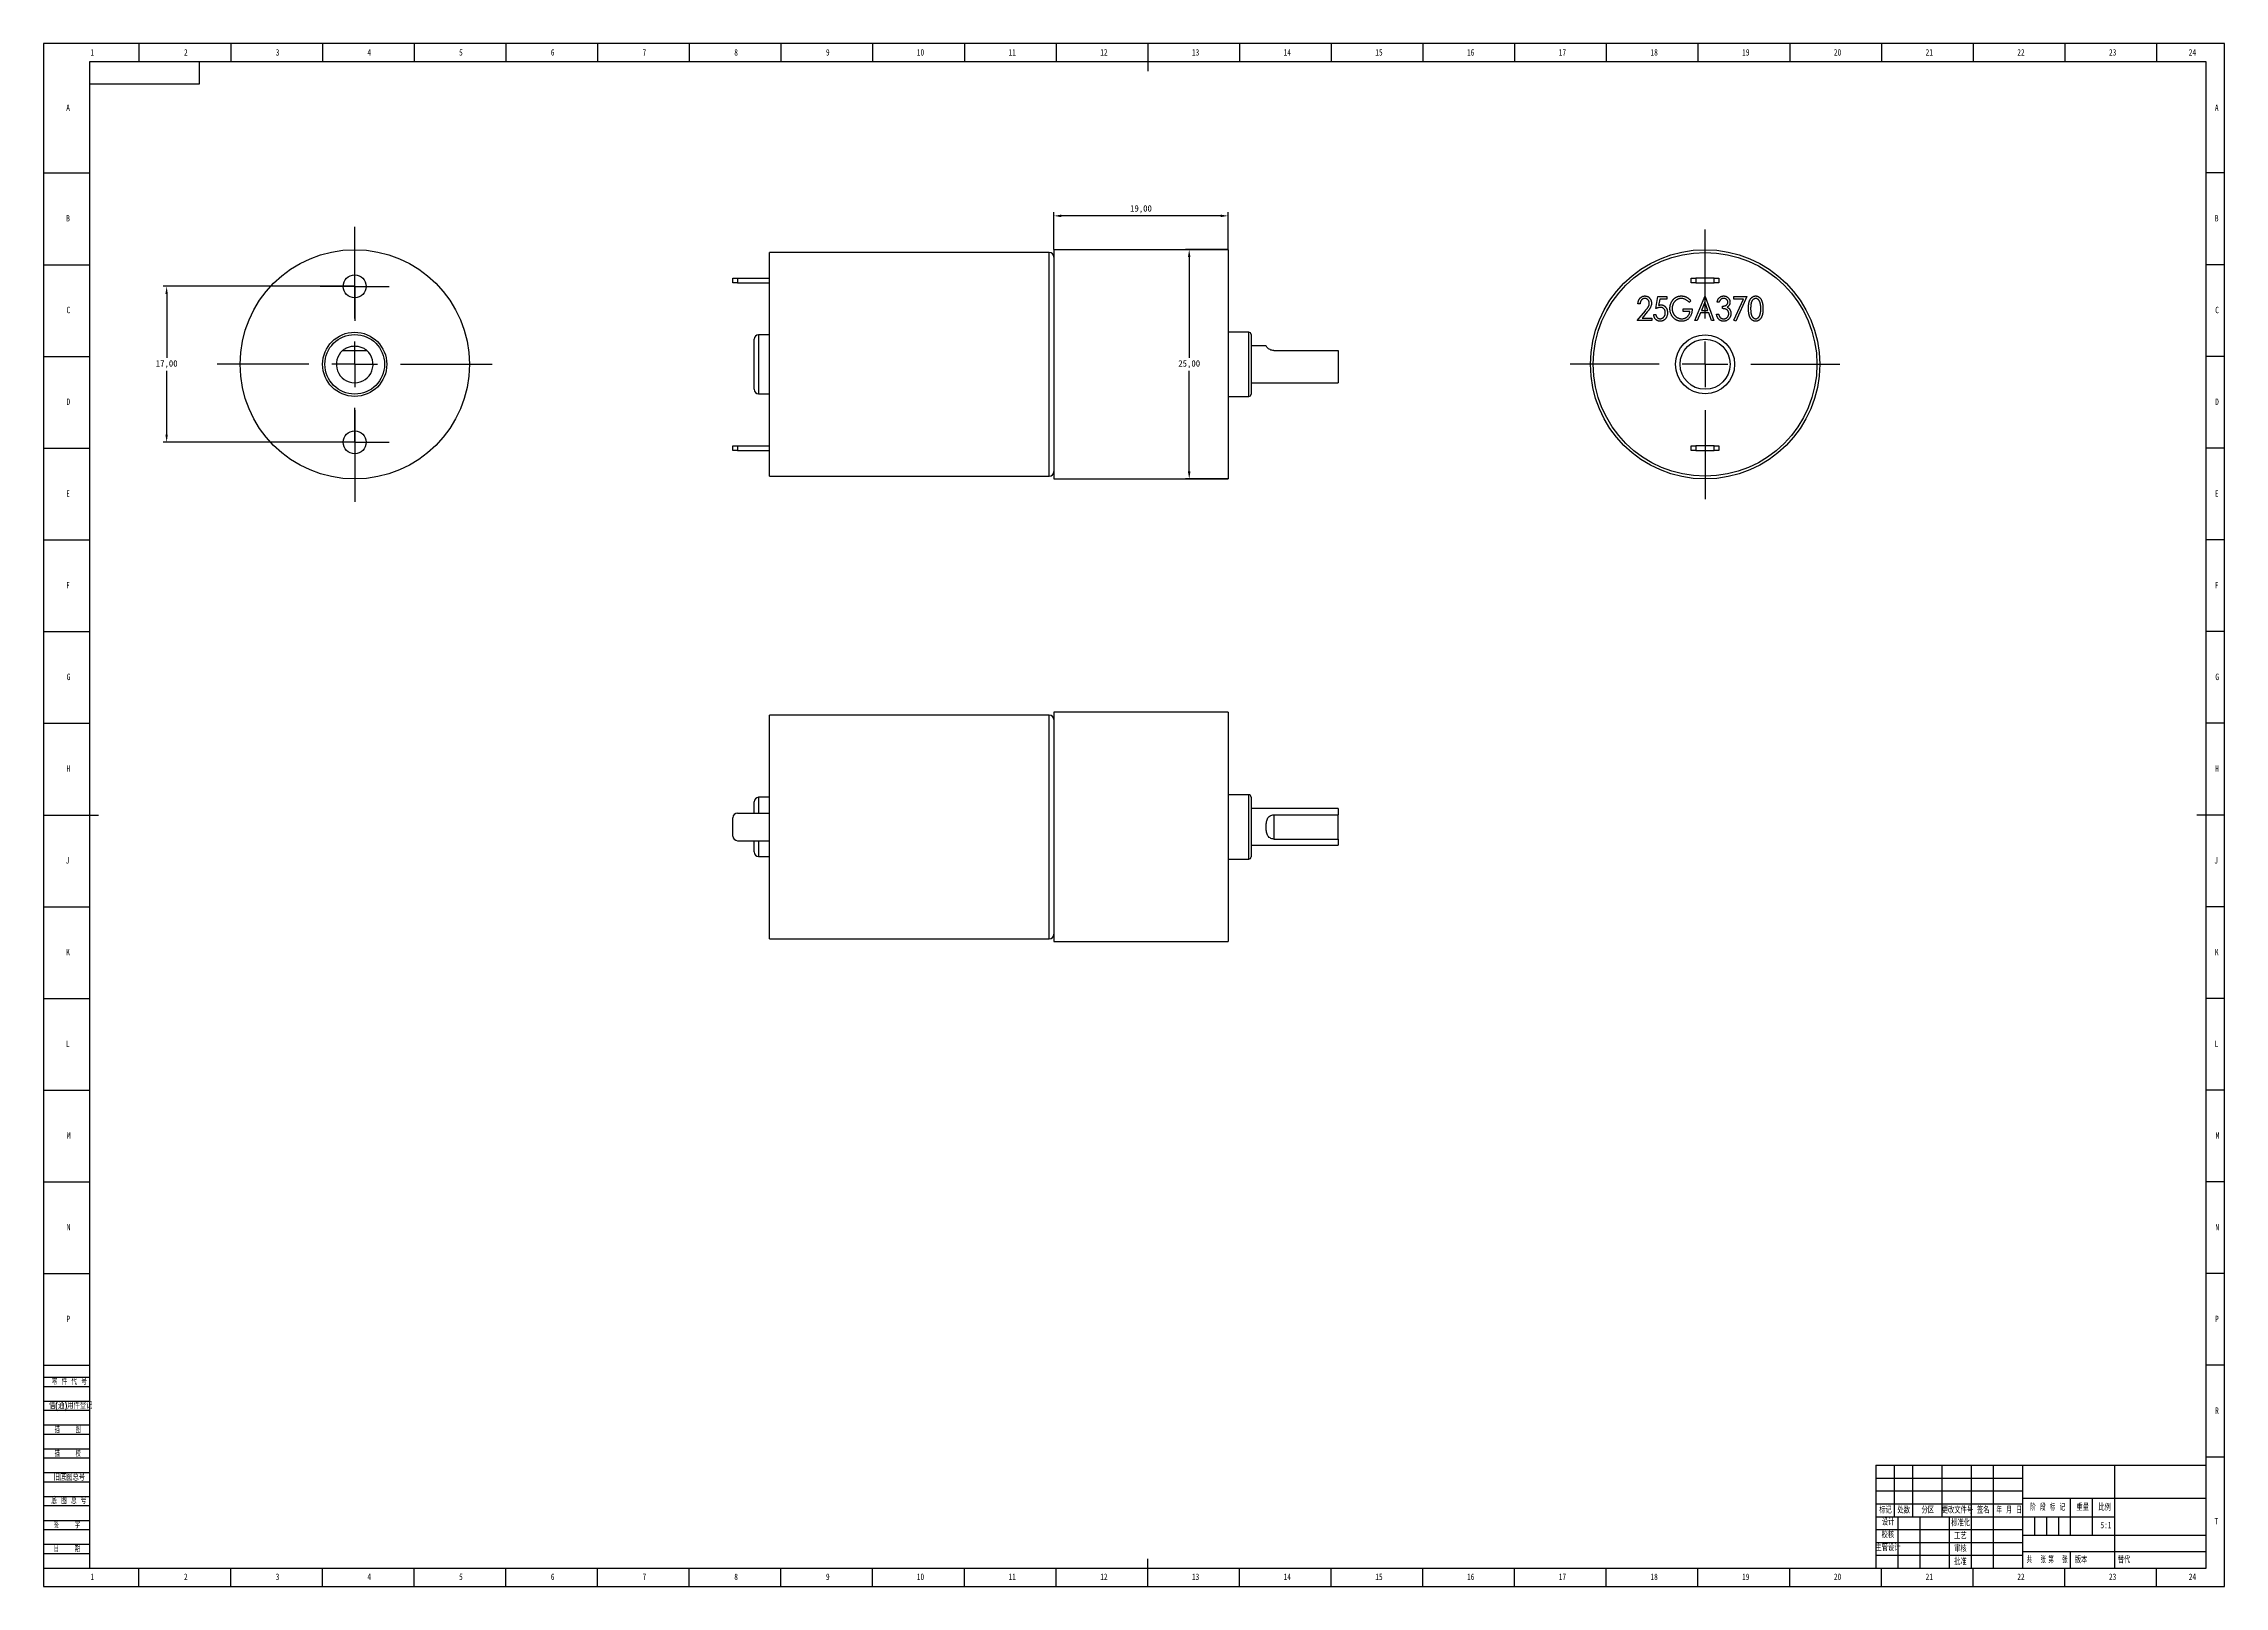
# Model space of a CAD drawing. Header units: millimetres. Extents: x 0 to 1189, y 0 to 841.
import ezdxf

# ---------------------------------------------------------------- set-up
doc = ezdxf.new("R2010")
doc.units = ezdxf.units.MM
doc.header["$PDSIZE"] = -1
for name, color, linetype in [('10', 7, 'Continuous'), ('5', 7, 'Continuous'), ('9', 7, 'Continuous'), ('SLD-0', 7, 'Continuous')]:
    doc.layers.add(name, color=color, linetype=linetype)
doc.layers.add('文字层', color=3, linetype='Continuous', lineweight=25)
doc.styles.add('SLDTEXTSTYLE0', font='TXT', dxfattribs={"width": 0.7, "bigfont": 'bigfont'})
doc.styles.add('SLDTEXTSTYLE1', font='TXT', dxfattribs={"width": 0.6, "bigfont": 'bigfont'})
doc.styles.add('SLDTEXTSTYLE2', font='TXT', dxfattribs={"width": 0.614286, "bigfont": 'bigfont'})
doc.styles.add('SLDTEXTSTYLE3', font='TXT', dxfattribs={"width": 0.62, "bigfont": 'bigfont'})
doc.styles.add('SLDTEXTSTYLE4', font='TXT', dxfattribs={"width": 0.566667, "bigfont": 'bigfont'})
doc.styles.add('SLDTEXTSTYLE5', font='TXT', dxfattribs={"width": 0.7})
doc.dimstyles.new('ISO-25', dxfattribs={"dimtxt": 2.5, "dimasz": 2.5, "dimexe": 1.25, "dimexo": 0.625, "dimtad": 1, "dimtxsty": 'Standard', "dimcen": 2.5, "dimadec": 0, "dimazin": 0, "dimtfac": 1, "dimtmove": 0, "dimatfit": 3, "dimfxl": 1, "dimarcsym": 0})

msp = doc.modelspace()

# ---------------------------------------------------------------- texts
at = {"layer": '10', "char_height": 3.5, "attachment_point": 2}
for s, insert, style in [('1', (26.544, 837.984), 'SLDTEXTSTYLE5'), ('2', (77.544, 837.984), 'SLDTEXTSTYLE5'), ('3', (127.544, 837.984), 'SLDTEXTSTYLE5'), ('4', (177.544, 837.984), 'SLDTEXTSTYLE5'), ('5', (227.544, 837.984), 'SLDTEXTSTYLE5'), ('6', (277.547, 837.984), 'SLDTEXTSTYLE5'), ('7', (327.547, 837.984), 'SLDTEXTSTYLE5'), ('8', (377.547, 837.984), 'SLDTEXTSTYLE5'), ('9', (427.547, 837.984), 'SLDTEXTSTYLE5'), ('10', (478.089, 837.984), 'SLDTEXTSTYLE5'), ('11', (528.089, 837.984), 'SLDTEXTSTYLE5'), ('12', (578.089, 837.984), 'SLDTEXTSTYLE5'), ('13', (628.089, 837.984), 'SLDTEXTSTYLE5'), ('14', (678.089, 837.984), 'SLDTEXTSTYLE5'), ('15', (728.089, 837.984), 'SLDTEXTSTYLE5'), ('16', (778.091, 837.984), 'SLDTEXTSTYLE5'), ('17', (828.091, 837.984), 'SLDTEXTSTYLE5'), ('18', (878.091, 837.984), 'SLDTEXTSTYLE5'), ('19', (928.091, 837.984), 'SLDTEXTSTYLE5'), ('20', (978.089, 837.984), 'SLDTEXTSTYLE5'), ('21', (1028.089, 837.984), 'SLDTEXTSTYLE5'), ('22', (1078.089, 837.984), 'SLDTEXTSTYLE5'), ('23', (1128.089, 837.984), 'SLDTEXTSTYLE5'), ('24', (1171.589, 837.984), 'SLDTEXTSTYLE5'), ('A', (13.32, 807.79), 'SLDTEXTSTYLE5'), ('A', (1184.82, 807.79), 'SLDTEXTSTYLE5'), ('B', (13.32, 747.54), 'SLDTEXTSTYLE5'), ('B', (1184.82, 747.54), 'SLDTEXTSTYLE5'), ('C', (13.482, 697.54), 'SLDTEXTSTYLE5'), ('C', (1184.982, 697.54), 'SLDTEXTSTYLE5'), ('D', (13.484, 647.54), 'SLDTEXTSTYLE5'), ('D', (1184.984, 647.54), 'SLDTEXTSTYLE5'), ('E', (13.318, 597.54), 'SLDTEXTSTYLE5'), ('E', (1184.818, 597.54), 'SLDTEXTSTYLE5'), ('F', (13.279, 547.54), 'SLDTEXTSTYLE5'), ('F', (1184.779, 547.54), 'SLDTEXTSTYLE5'), ('G', (13.594, 497.54), 'SLDTEXTSTYLE5'), ('G', (1185.094, 497.54), 'SLDTEXTSTYLE5'), ('H', (13.484, 447.54), 'SLDTEXTSTYLE5'), ('H', (1184.984, 447.54), 'SLDTEXTSTYLE5'), ('J', (13.015, 397.54), 'SLDTEXTSTYLE5'), ('J', (1184.515, 397.54), 'SLDTEXTSTYLE5'), ('K', (13.32, 347.54), 'SLDTEXTSTYLE5'), ('K', (1184.82, 347.54), 'SLDTEXTSTYLE5'), ('L', (13.181, 297.54), 'SLDTEXTSTYLE5'), ('L', (1184.681, 297.54), 'SLDTEXTSTYLE5'), ('M', (13.707, 247.54), 'SLDTEXTSTYLE5'), ('M', (1185.207, 247.54), 'SLDTEXTSTYLE5'), ('N', (13.603, 197.54), 'SLDTEXTSTYLE5'), ('N', (1185.103, 197.54), 'SLDTEXTSTYLE5'), ('P', (13.444, 147.54), 'SLDTEXTSTYLE5'), ('P', (1184.944, 147.54), 'SLDTEXTSTYLE5'), ('R', (1184.984, 97.54), 'SLDTEXTSTYLE5'), ('T', (1184.656, 37.234), 'SLDTEXTSTYLE5'), ('校核', (1005.494, 29.857), 'SLDTEXTSTYLE0'), ('主管设计', (1005.562, 22.83), 'SLDTEXTSTYLE0'), ('1', (26.544, 6.984), 'SLDTEXTSTYLE5'), ('2', (77.544, 6.984), 'SLDTEXTSTYLE5'), ('3', (127.544, 6.984), 'SLDTEXTSTYLE5'), ('4', (177.544, 6.984), 'SLDTEXTSTYLE5'), ('5', (227.544, 6.984), 'SLDTEXTSTYLE5'), ('6', (277.547, 6.984), 'SLDTEXTSTYLE5'), ('7', (327.547, 6.984), 'SLDTEXTSTYLE5'), ('8', (377.547, 6.984), 'SLDTEXTSTYLE5'), ('9', (427.547, 6.984), 'SLDTEXTSTYLE5'), ('10', (478.089, 6.984), 'SLDTEXTSTYLE5'), ('11', (528.089, 6.984), 'SLDTEXTSTYLE5'), ('12', (578.089, 6.984), 'SLDTEXTSTYLE5'), ('13', (628.089, 6.984), 'SLDTEXTSTYLE5'), ('14', (678.089, 6.984), 'SLDTEXTSTYLE5'), ('15', (728.089, 6.984), 'SLDTEXTSTYLE5'), ('16', (778.091, 6.984), 'SLDTEXTSTYLE5'), ('17', (828.091, 6.984), 'SLDTEXTSTYLE5'), ('18', (878.091, 6.984), 'SLDTEXTSTYLE5'), ('19', (928.091, 6.984), 'SLDTEXTSTYLE5'), ('20', (978.089, 6.984), 'SLDTEXTSTYLE5'), ('21', (1028.089, 6.984), 'SLDTEXTSTYLE5'), ('22', (1078.089, 6.984), 'SLDTEXTSTYLE5'), ('23', (1128.089, 6.984), 'SLDTEXTSTYLE5'), ('24', (1171.589, 6.984), 'SLDTEXTSTYLE5')]:
    msp.add_mtext(s, dxfattribs=dict(at, insert=insert, style=style))
at = {"layer": '10', "color": 7, "insert": (1110.844, 16.188), "char_height": 3.5, "attachment_point": 2, "style": 'SLDTEXTSTYLE0'}
msp.add_mtext('版本', dxfattribs=at)
at = {"layer": '9', "color": 7, "char_height": 3.5}
for s, insert, attachment_point, style in [('零 件 代 号', (4.482, 113.36), 1, 'SLDTEXTSTYLE2'), ('借(通)用件登记', (2.933, 100.276), 1, 'SLDTEXTSTYLE0'), ('描    图', (13.129, 87.176), 2, 'SLDTEXTSTYLE4'), ('描    校', (13.129, 74.137), 2, 'SLDTEXTSTYLE4'), ('旧底图总号', (5.459, 61.201), 1, 'SLDTEXTSTYLE0'), ('底 图 总 号', (4.212, 48.433), 1, 'SLDTEXTSTYLE2'), ('标记', (1004.245, 43.306), 2, 'SLDTEXTSTYLE0'), ('设计', (1005.645, 36.767), 2, 'SLDTEXTSTYLE0'), ('处数', (1014.171, 43.306), 2, 'SLDTEXTSTYLE0'), ('分区', (1027.308, 43.306), 2, 'SLDTEXTSTYLE0'), ('更改文件号', (1043.482, 43.306), 2, 'SLDTEXTSTYLE0'), ('标准化', (1045.185, 36.358), 2, 'SLDTEXTSTYLE0'), ('签名', (1057.537, 43.306), 2, 'SLDTEXTSTYLE0'), ('年 月 日', (1071.61, 43.306), 2, 'SLDTEXTSTYLE3'), ('阶 段 标 记', (1092.651, 44.81), 2, 'SLDTEXTSTYLE2'), ('重量', (1111.794, 44.81), 2, 'SLDTEXTSTYLE0'), ('比例', (1123.679, 44.81), 2, 'SLDTEXTSTYLE0'), ('签    字', (12.691, 35.193), 2, 'SLDTEXTSTYLE4'), ('工艺', (1045.075, 29.23), 2, 'SLDTEXTSTYLE0'), ('日    期', (12.691, 22.233), 2, 'SLDTEXTSTYLE4'), ('批准', (1045.075, 15.216), 2, 'SLDTEXTSTYLE0'), ('审核', (1045.075, 22.249), 2, 'SLDTEXTSTYLE0'), ('共  张', (1086.383, 16.188), 2, 'SLDTEXTSTYLE1'), ('第  张', (1098.274, 16.188), 2, 'SLDTEXTSTYLE1')]:
    msp.add_mtext(s, dxfattribs=dict(at, insert=insert, attachment_point=attachment_point, style=style))
at = {"layer": 'SLD-0', "char_height": 3.5}
for s, insert, attachment_point, style in [('5:1', (1124.437, 35.158), 2, 'SLDTEXTSTYLE5'), ('替代', (1130.851, 16.188), 1, 'SLDTEXTSTYLE0')]:
    msp.add_mtext(s, dxfattribs=dict(at, insert=insert, attachment_point=attachment_point, style=style))

# ---------------------------------------------------------------- blocks, each defined once
blk = doc.blocks.new('SW_CENTERMARKSYMBOL_0')
at = {"layer": '10', "color": 0}
for p, q in [((0, 25), (0, 73.5)), ((0, 0), (0, 12.5)), ((-25, 0), (-73.5, 0)), ((0, 0), (-12.5, 0)), ((0, 0), (0, -12.5)), ((0, 0), (12.5, 0)), ((25, 0), (73.5, 0)), ((0, -25), (0, -73.5))]:
    blk.add_line(p, q, dxfattribs=at)
blk = doc.blocks.new('SW_CENTERMARKSYMBOL_1')
at = {"layer": '10', "color": 0}
for p, q in [((0, 25), (0, 75)), ((0, 0), (0, 12.5)), ((-25, 0), (-75, 0)), ((0, 0), (-12.5, 0)), ((0, 0), (0, -12.5)), ((0, 0), (12.5, 0)), ((25, 0), (75, 0)), ((0, -25), (0, -75))]:
    blk.add_line(p, q, dxfattribs=at)
blk = doc.blocks.new('SW_CENTERMARKSYMBOL_2')
at = {"layer": '10', "color": 0}
for p, q in [((0, 12.5), (0, 18.75)), ((0, 0), (0, 12.5)), ((-12.5, 0), (-18.75, 0)), ((0, 0), (-12.5, 0)), ((0, 0), (0, -12.5)), ((0, 0), (12.5, 0)), ((12.5, 0), (18.75, 0)), ((0, -12.5), (0, -18.75))]:
    blk.add_line(p, q, dxfattribs=at)
blk = doc.blocks.new('SW_CENTERMARKSYMBOL_3')
at = {"layer": '10', "color": 0}
for p, q in [((0, 12.5), (0, 18.75)), ((0, 0), (0, 12.5)), ((-12.5, 0), (-18.75, 0)), ((0, 0), (-12.5, 0)), ((0, 0), (0, -12.5)), ((0, 0), (12.5, 0)), ((12.5, 0), (18.75, 0)), ((0, -12.5), (0, -18.75))]:
    blk.add_line(p, q, dxfattribs=at)
blk = doc.blocks.new('*D5')
at = {"layer": 'Defpoints', "color": 0, "transparency": 16777216}
for p in [(645.8, 728.7), (624.6, 603.7), (645.8, 603.7)]:
    blk.add_point(p, dxfattribs=at)
at = {"layer": '文字层', "color": 0, "lineweight": -2, "transparency": 16777216}
for p, q in [((645.8, 728.7), (622.6, 728.7)), ((624.6, 724.6), (624.6, 669.7)), ((624.6, 607.8), (624.6, 662.6)), ((645.8, 603.7), (622.6, 603.7))]:
    blk.add_line(p, q, dxfattribs=at)
at = {"layer": '文字层', "color": 0, "transparency": 16777216}
for points in [[(623.9, 724.6), (625.3, 724.6), (624.6, 728.7)], [(623.9, 607.8), (625.3, 607.8), (624.6, 603.7)]]:
    blk.add_solid(points, dxfattribs=at)
at = {"layer": '文字层', "color": 0, "transparency": 16777216, "insert": (624.6, 666.2), "char_height": 3.5, "attachment_point": 5}
blk.add_mtext('25,00', dxfattribs=at)
blk = doc.blocks.new('*D6')
at = {"layer": 'Defpoints', "color": 0, "transparency": 16777216}
for p in [(550.8, 747.1), (550.8, 728.7), (645.8, 728.7)]:
    blk.add_point(p, dxfattribs=at)
at = {"layer": '文字层', "color": 0, "lineweight": -2, "transparency": 16777216}
for p, q in [((550.8, 728.7), (550.8, 749.1)), ((645.8, 728.7), (645.8, 749.1)), ((641.7, 747.1), (554.9, 747.1))]:
    blk.add_line(p, q, dxfattribs=at)
at = {"layer": '文字层', "color": 0, "transparency": 16777216}
for points in [[(554.9, 747.8), (554.9, 746.4), (550.8, 747.1)], [(641.7, 747.8), (641.7, 746.4), (645.8, 747.1)]]:
    blk.add_solid(points, dxfattribs=at)
at = {"layer": '文字层', "color": 0, "transparency": 16777216, "insert": (598.3, 750.7), "char_height": 3.5, "attachment_point": 5}
blk.add_mtext('19,00', dxfattribs=at)
blk = doc.blocks.new('*D7')
at = {"layer": 'Defpoints', "color": 0, "transparency": 16777216}
for p in [(169.6, 708.7), (67.1, 623.7), (169.6, 623.7)]:
    blk.add_point(p, dxfattribs=at)
at = {"layer": '文字层', "color": 0, "lineweight": -2, "transparency": 16777216}
for p, q in [((169.6, 708.7), (65.1, 708.7)), ((67.1, 704.6), (67.1, 669.7)), ((67.1, 627.8), (67.1, 662.6)), ((169.6, 623.7), (65.1, 623.7))]:
    blk.add_line(p, q, dxfattribs=at)
at = {"layer": '文字层', "color": 0, "transparency": 16777216}
for points in [[(66.4, 704.6), (67.7, 704.6), (67.1, 708.7)], [(66.4, 627.8), (67.7, 627.8), (67.1, 623.7)]]:
    blk.add_solid(points, dxfattribs=at)
at = {"layer": '文字层', "color": 0, "transparency": 16777216, "insert": (67.1, 666.2), "char_height": 3.5, "attachment_point": 5}
blk.add_mtext('17,00', dxfattribs=at)

# ---------------------------------------------------------------- dimensions: what is measured, and where the dimension line sits
at = {"layer": '文字层'}
dim = msp.add_linear_dim(base=(550.82, 747.13), p1=(645.82, 728.677), p2=(550.82, 728.677), dimstyle='ISO-25', override={"dimtxt": 3.5, "dimasz": 4.08, "dimexe": 2, "dimexo": 0, "dimgap": 1.524, "dimtih": 1, "dimtoh": 1, "dimlfac": 0.2, "dimzin": 0, "dimadec": 2, "dimtzin": 0}, dxfattribs=at)
dim.commit()
dim.dimension.update_dxf_attribs({"geometry": '*D6', "text_midpoint": (598.32, 750.696)})
for base, p1, p2, picture, middle in [((624.604, 603.677), (645.82, 728.677), (645.82, 603.677), '*D5', (624.604, 666.177)), ((67.067, 623.677), (169.617, 708.677), (169.617, 623.677), '*D7', (67.067, 666.177))]:
    dim = msp.add_linear_dim(base=base, p1=p1, p2=p2, angle=90, dimstyle='ISO-25', override={"dimtxt": 3.5, "dimasz": 4.08, "dimexe": 2, "dimexo": 0, "dimgap": 1.524, "dimtih": 1, "dimtoh": 1, "dimlfac": 0.2, "dimzin": 0, "dimadec": 2, "dimtzin": 0}, dxfattribs=at)
    dim.commit()
    dim.dimension.update_dxf_attribs({"geometry": picture, "text_midpoint": middle})

# ---------------------------------------------------------------- linework, layer by layer
at = {"color": 7, "linetype": 'Continuous', "lineweight": 25}
for p, q in [((548.32, 727.177), (395.82, 727.177)), ((395.82, 666.177), (395.82, 727.177)), ((548.32, 666.177), (548.32, 727.177)), ((645.82, 728.677), (550.82, 728.677)), ((550.82, 728.677), (550.82, 603.677)), ((645.82, 728.677), (645.82, 603.677)), ((375.82, 710.677), (375.82, 713.177)), ((375.82, 713.177), (378.32, 713.177)), ((378.32, 710.677), (375.82, 710.677)), ((378.32, 713.177), (378.32, 710.677)), ((378.32, 713.177), (395.82, 713.177)), ((378.32, 710.677), (395.82, 710.677)), ((878.982, 696.551), (880.158, 703.101)), ((880.158, 703.101), (885.028, 703.101)), ((881.115, 701.757), (880.493, 698.291)), ((885.028, 701.757), (881.115, 701.757)), ((885.028, 703.101), (885.028, 701.757)), ((898.35, 710.677), (898.35, 713.177)), ((898.35, 713.177), (900.85, 713.177)), ((900.85, 710.677), (898.35, 710.677)), ((900.311, 690.001), (905.686, 703.101)), ((900.85, 713.177), (900.85, 710.677)), ((910.85, 713.177), (900.85, 713.177)), ((900.85, 710.677), (910.85, 710.677)), ((905.686, 703.101), (905.854, 703.101)), ((905.854, 703.101), (910.724, 690.001)), ((910.85, 710.677), (910.85, 713.177)), ((910.85, 713.177), (913.35, 713.177)), ((913.35, 710.677), (910.85, 710.677)), ((913.35, 713.177), (913.35, 710.677)), ((921.473, 703.101), (928.695, 703.101)), ((921.473, 701.757), (921.473, 703.101)), ((926.768, 701.757), (921.473, 701.757)), ((921.588, 690.245), (926.768, 701.757)), ((928.695, 703.101), (922.649, 689.665)), ((868.905, 690.001), (873.308, 695.422)), ((876.799, 690.001), (868.905, 690.001)), ((870.417, 699.07), (869.241, 699.07)), ((874.374, 694.761), (871.597, 691.344)), ((871.597, 691.344), (876.799, 691.344)), ((876.799, 691.344), (876.799, 690.001)), ((877.806, 693.36), (878.982, 693.36)), ((893.929, 696.383), (898.8, 696.383)), ((893.929, 695.039), (893.929, 696.383)), ((897.624, 695.039), (893.929, 695.039)), ((898.128, 700.865), (897.241, 699.91)), ((901.608, 690.001), (900.311, 690.001)), ((903.329, 694.2), (901.608, 690.001)), ((907.89, 694.2), (903.329, 694.2)), ((905.722, 700.028), (903.883, 695.543)), ((903.883, 695.543), (907.389, 695.543)), ((907.389, 695.543), (905.722, 700.028)), ((909.449, 690.001), (907.89, 694.2)), ((910.724, 690.001), (909.449, 690.001)), ((912.068, 693.528), (913.243, 693.528)), ((913.579, 700.078), (912.404, 700.078)), ((915.427, 696.551), (915.427, 697.894)), ((922.649, 689.665), (921.588, 690.245)), ((387.32, 666.177), (387.32, 679.802)), ((395.82, 682.302), (389.82, 682.302)), ((389.82, 682.302), (389.82, 666.177)), ((657.07, 683.677), (645.82, 683.677)), ((657.07, 648.677), (657.07, 683.677)), ((658.32, 682.427), (658.32, 649.927)), ((163.003, 673.677), (176.231, 673.677)), ((387.32, 652.552), (387.32, 666.177)), ((389.82, 666.177), (389.82, 650.052)), ((395.82, 605.177), (395.82, 666.177)), ((548.32, 605.177), (548.32, 666.177)), ((666.489, 676.177), (658.32, 676.177)), ((670.82, 673.677), (705.82, 673.677)), ((705.82, 673.677), (705.82, 656.177)), ((658.32, 656.177), (705.82, 656.177)), ((389.82, 650.052), (395.82, 650.052)), ((645.82, 648.677), (657.07, 648.677)), ((375.82, 619.177), (375.82, 621.677)), ((375.82, 621.677), (378.32, 621.677)), ((378.32, 619.177), (375.82, 619.177)), ((378.32, 621.677), (378.32, 619.177)), ((378.32, 621.677), (395.82, 621.677)), ((378.32, 619.177), (395.82, 619.177)), ((898.35, 619.177), (898.35, 621.677)), ((898.35, 621.677), (900.85, 621.677)), ((900.85, 619.177), (898.35, 619.177)), ((900.85, 621.677), (900.85, 619.177)), ((910.85, 621.677), (900.85, 621.677)), ((900.85, 619.177), (910.85, 619.177)), ((910.85, 619.177), (910.85, 621.677)), ((910.85, 621.677), (913.35, 621.677)), ((913.35, 619.177), (910.85, 619.177)), ((913.35, 621.677), (913.35, 619.177)), ((395.82, 605.177), (548.32, 605.177)), ((550.82, 603.677), (645.82, 603.677)), ((645.82, 476.506), (550.82, 476.506)), ((550.82, 476.506), (550.82, 351.506)), ((645.82, 476.506), (645.82, 351.506)), ((548.32, 475.006), (395.82, 475.006)), ((395.82, 353.006), (395.82, 475.006)), ((548.32, 353.006), (548.32, 475.006)), ((395.82, 430.131), (389.82, 430.131)), ((389.82, 430.131), (389.82, 421.506)), ((657.07, 431.506), (645.82, 431.506)), ((657.07, 396.506), (657.07, 431.506)), ((658.32, 430.256), (658.32, 397.756)), ((375.82, 409.006), (375.82, 419.006)), ((378.32, 421.506), (395.82, 421.506)), ((387.32, 421.506), (387.32, 427.631)), ((705.82, 424.006), (658.32, 424.006)), ((670.82, 420.621), (705.82, 420.621)), ((670.82, 420.621), (670.82, 407.392)), ((705.82, 424.006), (705.82, 420.621)), ((705.82, 407.392), (705.82, 420.621)), ((378.32, 406.506), (395.82, 406.506)), ((387.32, 400.381), (387.32, 406.506)), ((389.82, 406.506), (389.82, 397.881)), ((670.82, 407.392), (705.82, 407.392)), ((705.82, 407.392), (705.82, 404.006)), ((389.82, 397.881), (395.82, 397.881)), ((645.82, 396.506), (657.07, 396.506)), ((658.32, 404.006), (705.82, 404.006)), ((395.82, 353.006), (548.32, 353.006)), ((550.82, 351.506), (645.82, 351.506))]:
    msp.add_line(p, q, dxfattribs=at)
for centre, radius in [((169.617, 666.177), 62.5), ((905.85, 666.177), 62.5), ((905.85, 666.177), 61), ((169.617, 708.677), 6.25), ((169.617, 666.177), 17.5), ((169.617, 666.177), 16.25), ((905.85, 666.177), 16.125), ((905.85, 666.177), 13.625), ((169.617, 623.677), 6.25)]:
    msp.add_circle(centre, radius, dxfattribs=at)
for centre, radius, start, end in [((548.32, 724.677), 2.5, 0, 90), ((389.82, 679.802), 2.5, 90, 180), ((657.07, 682.427), 1.25, 0, 90), ((169.617, 666.177), 10, 131.409622, 48.590378), ((389.82, 652.552), 2.5, 180, 270), ((657.07, 649.927), 1.25, 270, 0), ((548.32, 607.677), 2.5, 270, 0), ((548.32, 472.506), 2.5, 0, 90), ((389.82, 427.631), 2.5, 90, 180), ((657.07, 430.256), 1.25, 0, 90), ((378.32, 419.006), 2.5, 90, 180), ((378.32, 409.006), 2.5, 180, 270), ((389.82, 400.381), 2.5, 180, 270), ((657.07, 397.756), 1.25, 270, 0), ((548.32, 355.506), 2.5, 270, 0)]:
    msp.add_arc(centre, radius, start, end, dxfattribs=at)
for points, knots in [([(869.241, 699.07), (869.248, 699.226), (869.262, 699.532), (869.324, 699.978), (869.414, 700.405), (869.544, 700.808), (869.702, 701.193), (869.893, 701.555), (870.118, 701.896), (870.374, 702.211), (870.652, 702.498), (870.95, 702.751), (871.267, 702.96), (871.597, 703.137), (871.945, 703.269), (872.308, 703.368), (872.687, 703.427), (872.946, 703.433), (873.077, 703.437)], [0, 0, 0, 0, 0.07233679, 0.14191918, 0.2087481, 0.27429818, 0.33794837, 0.40127203, 0.46393362, 0.52709078, 0.58933483, 0.64921458, 0.70771288, 0.76504793, 0.82244607, 0.88000593, 0.93909188, 1, 1, 1, 1]), ([(873.02, 702.093), (872.932, 702.09), (872.76, 702.085), (872.506, 702.048), (872.264, 701.985), (872.034, 701.897), (871.812, 701.789), (871.606, 701.648), (871.409, 701.486), (871.226, 701.299), (871.057, 701.092), (870.907, 700.862), (870.776, 700.613), (870.667, 700.342), (870.57, 700.054), (870.503, 699.743), (870.445, 699.414), (870.426, 699.187), (870.417, 699.07)], [0, 0, 0, 0, 0.05922938, 0.11661935, 0.17286375, 0.22790696, 0.28346275, 0.33891767, 0.39648115, 0.45546187, 0.51560587, 0.57713326, 0.64063937, 0.70589299, 0.7743602, 0.84596766, 0.92094826, 1, 1, 1, 1]), ([(875.455, 699.437), (875.453, 699.527), (875.45, 699.703), (875.414, 699.961), (875.359, 700.209), (875.283, 700.45), (875.183, 700.68), (875.061, 700.9), (874.916, 701.11), (874.753, 701.31), (874.573, 701.493), (874.381, 701.655), (874.178, 701.788), (873.966, 701.901), (873.743, 701.987), (873.51, 702.047), (873.269, 702.086), (873.104, 702.091), (873.02, 702.093)], [0, 0, 0, 0, 0.06686844, 0.13162761, 0.19472205, 0.25728719, 0.32007825, 0.38224085, 0.44583659, 0.51100859, 0.57539562, 0.63771335, 0.69821425, 0.75740295, 0.81713293, 0.87671545, 0.9370281, 1, 1, 1, 1]), ([(873.077, 703.437), (873.207, 703.433), (873.461, 703.427), (873.831, 703.37), (874.182, 703.278), (874.516, 703.153), (874.83, 702.985), (875.124, 702.782), (875.401, 702.544), (875.651, 702.269), (875.881, 701.973), (876.081, 701.658), (876.253, 701.333), (876.389, 700.992), (876.497, 700.639), (876.577, 700.273), (876.621, 699.893), (876.627, 699.636), (876.631, 699.506)], [0, 0, 0, 0, 0.06573752, 0.12854712, 0.18956513, 0.24938746, 0.30912746, 0.36942993, 0.43045117, 0.49387362, 0.55776919, 0.62041561, 0.6825319, 0.74424121, 0.80641451, 0.86950555, 0.93383863, 1, 1, 1, 1]), ([(886.708, 696.556), (886.71, 696.71), (886.716, 697.016), (886.753, 697.471), (886.815, 697.917), (886.906, 698.355), (887.017, 698.785), (887.158, 699.207), (887.323, 699.62), (887.512, 700.024), (887.722, 700.413), (887.954, 700.782), (888.204, 701.129), (888.471, 701.456), (888.761, 701.756), (889.066, 702.04), (889.392, 702.299), (889.736, 702.535), (890.094, 702.748), (890.465, 702.932), (890.848, 703.087), (891.241, 703.217), (891.648, 703.313), (892.065, 703.383), (892.494, 703.431), (892.783, 703.435), (892.93, 703.437)], [0, 0, 0, 0, 0.04465178, 0.08866817, 0.13220785, 0.17517956, 0.21817595, 0.26092032, 0.30405709, 0.34716926, 0.39017837, 0.43211388, 0.47335738, 0.51407594, 0.55443357, 0.59445514, 0.63469467, 0.67500127, 0.71536289, 0.7552847, 0.7949844, 0.83500276, 0.8751687, 0.91606849, 0.95762966, 1, 1, 1, 1]), ([(892.958, 702.093), (892.848, 702.092), (892.628, 702.088), (892.3, 702.049), (891.975, 701.992), (891.655, 701.911), (891.339, 701.805), (891.026, 701.676), (890.718, 701.523), (890.416, 701.348), (890.123, 701.156), (889.847, 700.941), (889.586, 700.714), (889.345, 700.466), (889.119, 700.203), (888.907, 699.924), (888.716, 699.627), (888.544, 699.316), (888.391, 698.994), (888.251, 698.668), (888.141, 698.334), (888.044, 697.999), (887.975, 697.657), (887.922, 697.312), (887.889, 696.962), (887.885, 696.727), (887.883, 696.609)], [0, 0, 0, 0, 0.039897159, 0.079705095, 0.119250487, 0.159088605, 0.199121103, 0.239850603, 0.281179432, 0.323575387, 0.366059846, 0.408029581, 0.449740774, 0.491367834, 0.533110233, 0.575139589, 0.617715896, 0.66078224, 0.703956598, 0.746511727, 0.788946646, 0.8310284, 0.872739592, 0.914992372, 0.957255817, 1, 1, 1, 1]), ([(892.93, 703.437), (893.049, 703.434), (893.286, 703.43), (893.639, 703.401), (893.988, 703.353), (894.331, 703.289), (894.668, 703.201), (894.999, 703.095), (895.327, 702.973), (895.649, 702.827), (895.967, 702.661), (896.283, 702.475), (896.596, 702.263), (896.908, 702.03), (897.218, 701.773), (897.524, 701.491), (897.83, 701.189), (898.027, 700.974), (898.128, 700.865)], [0, 0, 0, 0, 0.05960265, 0.11893746, 0.17729723, 0.23571944, 0.29362531, 0.35153615, 0.41003715, 0.46866102, 0.52842123, 0.5895011, 0.65231576, 0.71741232, 0.78460646, 0.85406157, 0.92561656, 1, 1, 1, 1]), ([(897.241, 699.91), (897.082, 700.081), (896.771, 700.416), (896.26, 700.859), (895.724, 701.234), (895.171, 701.542), (894.612, 701.787), (894.055, 701.961), (893.505, 702.074), (893.139, 702.087), (892.958, 702.093)], [0, 0, 0, 0, 0.14141693, 0.27753351, 0.40893155, 0.53715689, 0.66091657, 0.77817727, 0.89052109, 1, 1, 1, 1]), ([(912.404, 700.078), (912.433, 700.209), (912.492, 700.466), (912.605, 700.836), (912.739, 701.182), (912.891, 701.506), (913.061, 701.808), (913.255, 702.083), (913.463, 702.34), (913.696, 702.567), (913.939, 702.773), (914.197, 702.948), (914.464, 703.1), (914.742, 703.224), (915.033, 703.318), (915.334, 703.386), (915.646, 703.43), (915.858, 703.434), (915.965, 703.437)], [0, 0, 0, 0, 0.07585293, 0.14786809, 0.21745164, 0.28432053, 0.34884873, 0.4117316, 0.4735578, 0.53440639, 0.5940915, 0.65246586, 0.70949299, 0.76650952, 0.82342206, 0.88091789, 0.93995945, 1, 1, 1, 1]), ([(915.978, 702.093), (915.847, 702.088), (915.591, 702.078), (915.222, 701.988), (914.88, 701.845), (914.619, 701.676), (914.428, 701.508), (914.289, 701.364), (914.156, 701.198), (914.029, 701.013), (913.909, 700.806), (913.789, 700.584), (913.68, 700.338), (913.613, 700.166), (913.579, 700.078)], [0, 0, 0, 0, 0.11628711, 0.22748244, 0.33561181, 0.44527935, 0.50209761, 0.56154711, 0.62354068, 0.69068509, 0.76116607, 0.83602367, 0.91544789, 1, 1, 1, 1]), ([(915.965, 703.437), (916.121, 703.431), (916.43, 703.421), (916.885, 703.328), (917.323, 703.18), (917.74, 702.976), (918.127, 702.723), (918.472, 702.424), (918.768, 702.083), (919.014, 701.705), (919.209, 701.303), (919.353, 700.888), (919.44, 700.464), (919.452, 700.177), (919.457, 700.033)], [0, 0, 0, 0, 0.0864563, 0.17145276, 0.25592363, 0.34221531, 0.42800029, 0.51150296, 0.59432173, 0.67768779, 0.76072761, 0.84121501, 0.92031667, 1, 1, 1, 1]), ([(918.282, 700.038), (918.28, 700.107), (918.276, 700.242), (918.243, 700.441), (918.193, 700.634), (918.123, 700.819), (918.029, 700.997), (917.916, 701.168), (917.781, 701.331), (917.629, 701.485), (917.464, 701.629), (917.282, 701.751), (917.091, 701.858), (916.89, 701.944), (916.677, 702.011), (916.454, 702.057), (916.219, 702.087), (916.059, 702.091), (915.978, 702.093)], [0, 0, 0, 0, 0.05964363, 0.11840068, 0.17526632, 0.23327421, 0.29099992, 0.3505163, 0.41182338, 0.47500429, 0.53944638, 0.60320157, 0.66610033, 0.73007467, 0.79408091, 0.86043136, 0.92891411, 1, 1, 1, 1]), ([(929.534, 696.546), (929.536, 696.756), (929.538, 697.163), (929.564, 697.757), (929.597, 698.315), (929.654, 698.836), (929.72, 699.319), (929.804, 699.766), (929.903, 700.176), (930.019, 700.552), (930.148, 700.899), (930.293, 701.221), (930.449, 701.522), (930.612, 701.804), (930.795, 702.061), (930.985, 702.299), (931.192, 702.512), (931.409, 702.707), (931.638, 702.876), (931.871, 703.028), (932.113, 703.154), (932.362, 703.256), (932.616, 703.338), (932.878, 703.396), (933.146, 703.431), (933.327, 703.435), (933.418, 703.437)], [0, 0, 0, 0, 0.07136408, 0.13861327, 0.20208059, 0.26128154, 0.31653321, 0.3679665, 0.41570579, 0.45990664, 0.50149206, 0.54155296, 0.57971869, 0.61663757, 0.65227344, 0.68672876, 0.72016319, 0.75322537, 0.78551515, 0.81693912, 0.84779245, 0.87805124, 0.90832901, 0.93848243, 0.96905512, 1, 1, 1, 1]), ([(933.455, 702.093), (933.332, 702.086), (933.085, 702.07), (932.72, 701.961), (932.371, 701.775), (932.098, 701.568), (931.887, 701.373), (931.737, 701.204), (931.598, 701.017), (931.47, 700.814), (931.348, 700.595), (931.239, 700.359), (931.14, 700.105), (931.046, 699.834), (930.968, 699.535), (930.896, 699.208), (930.84, 698.846), (930.794, 698.451), (930.753, 698.024), (930.729, 697.562), (930.713, 697.068), (930.711, 696.727), (930.71, 696.551)], [0, 0, 0, 0, 0.05392717, 0.10826143, 0.16534993, 0.22613857, 0.25813749, 0.29098594, 0.32494485, 0.35992659, 0.39629805, 0.43436477, 0.47393764, 0.51563271, 0.56007364, 0.60908886, 0.66227128, 0.72055668, 0.7832957, 0.85047954, 0.92295642, 1, 1, 1, 1]), ([(933.418, 703.437), (933.511, 703.435), (933.695, 703.431), (933.967, 703.396), (934.232, 703.339), (934.491, 703.256), (934.743, 703.154), (934.989, 703.027), (935.228, 702.877), (935.458, 702.703), (935.683, 702.51), (935.892, 702.288), (936.089, 702.044), (936.281, 701.783), (936.451, 701.492), (936.615, 701.182), (936.763, 700.847), (936.904, 700.49), (937.027, 700.105), (937.135, 699.689), (937.226, 699.242), (937.302, 698.765), (937.359, 698.254), (937.396, 697.712), (937.425, 697.139), (937.427, 696.747), (937.428, 696.546)], [0, 0, 0, 0, 0.03134086, 0.0620145, 0.0925555, 0.12292453, 0.15353976, 0.18446141, 0.21618708, 0.24868749, 0.28198525, 0.31625841, 0.35132844, 0.3877358, 0.42563746, 0.46502106, 0.50615029, 0.54927606, 0.59459304, 0.64282156, 0.69410293, 0.74855469, 0.80624098, 0.8675612, 0.93203882, 1, 1, 1, 1]), ([(936.252, 696.551), (936.252, 696.708), (936.25, 697.016), (936.231, 697.467), (936.203, 697.896), (936.161, 698.303), (936.109, 698.688), (936.046, 699.052), (935.971, 699.393), (935.88, 699.713), (935.785, 700.013), (935.676, 700.289), (935.562, 700.547), (935.439, 700.784), (935.304, 700.999), (935.163, 701.195), (935.011, 701.369), (934.8, 701.568), (934.526, 701.774), (934.181, 701.96), (933.82, 702.07), (933.576, 702.086), (933.455, 702.093)], [0, 0, 0, 0, 0.06906046, 0.13510213, 0.19777859, 0.25755963, 0.3144751, 0.36821288, 0.41931268, 0.46790105, 0.51388254, 0.55712741, 0.5983403, 0.63729308, 0.67434022, 0.70948516, 0.74319362, 0.775486, 0.83633224, 0.89313511, 0.94678517, 1, 1, 1, 1]), ([(873.308, 695.422), (873.415, 695.552), (873.621, 695.8), (873.913, 696.162), (874.175, 696.498), (874.41, 696.807), (874.611, 697.093), (874.786, 697.351), (874.931, 697.584), (875.085, 697.858), (875.233, 698.191), (875.364, 698.596), (875.439, 699.014), (875.45, 699.295), (875.455, 699.437)], [0, 0, 0, 0, 0.10815076, 0.2080125, 0.29960224, 0.38294205, 0.45819239, 0.52481462, 0.58380813, 0.63479678, 0.72743066, 0.81855579, 0.90847972, 1, 1, 1, 1]), ([(876.631, 699.506), (876.625, 699.322), (876.615, 698.958), (876.525, 698.421), (876.38, 697.903), (876.209, 697.483), (876.037, 697.143), (875.88, 696.867), (875.694, 696.569), (875.484, 696.249), (875.246, 695.906), (874.979, 695.544), (874.689, 695.157), (874.481, 694.896), (874.374, 694.761)], [0, 0, 0, 0, 0.10279021, 0.2033206, 0.30282736, 0.40303758, 0.45615811, 0.51569634, 0.58067091, 0.65198316, 0.72995056, 0.81354229, 0.90358103, 1, 1, 1, 1]), ([(881.333, 689.665), (881.218, 689.668), (880.992, 689.673), (880.66, 689.726), (880.34, 689.803), (880.035, 689.917), (879.743, 690.062), (879.468, 690.242), (879.203, 690.45), (878.956, 690.691), (878.729, 690.958), (878.523, 691.245), (878.341, 691.551), (878.184, 691.876), (878.052, 692.221), (877.946, 692.583), (877.86, 692.965), (877.825, 693.227), (877.806, 693.36)], [0, 0, 0, 0, 0.06125078, 0.12076739, 0.17899443, 0.23677768, 0.29422013, 0.35264915, 0.41217309, 0.47394169, 0.53655917, 0.59916271, 0.6622038, 0.72654477, 0.79160059, 0.85884134, 0.92819665, 1, 1, 1, 1]), ([(881.467, 697.223), (881.379, 697.22), (881.199, 697.216), (880.922, 697.183), (880.631, 697.13), (880.327, 697.056), (880.009, 696.961), (879.678, 696.844), (879.332, 696.709), (879.1, 696.604), (878.982, 696.551)], [0, 0, 0, 0, 0.10128365, 0.20924375, 0.32239183, 0.44315852, 0.57091868, 0.70598545, 0.84956496, 1, 1, 1, 1]), ([(878.982, 693.36), (879.006, 693.235), (879.051, 692.996), (879.156, 692.66), (879.277, 692.358), (879.428, 692.093), (879.604, 691.858), (879.806, 691.649), (880.032, 691.461), (880.284, 691.303), (880.551, 691.171), (880.83, 691.08), (881.114, 691.018), (881.308, 691.012), (881.404, 691.009)], [0, 0, 0, 0, 0.103159045, 0.197588882, 0.285234479, 0.367048632, 0.445234736, 0.52315222, 0.602419637, 0.683264732, 0.764645479, 0.843314715, 0.921655745, 1, 1, 1, 1]), ([(880.493, 698.291), (880.613, 698.333), (880.843, 698.414), (881.185, 698.501), (881.509, 698.553), (881.72, 698.562), (881.821, 698.566)], [0, 0, 0, 0, 0.27828583, 0.53655785, 0.77622006, 1, 1, 1, 1]), ([(885.364, 694.281), (885.357, 694.069), (885.344, 693.651), (885.246, 693.039), (885.079, 692.453), (884.886, 691.99), (884.704, 691.639), (884.554, 691.392), (884.394, 691.16), (884.22, 690.945), (884.037, 690.745), (883.842, 690.56), (883.634, 690.391), (883.413, 690.241), (883.186, 690.102), (882.945, 689.988), (882.699, 689.887), (882.442, 689.806), (882.177, 689.743), (881.904, 689.699), (881.622, 689.668), (881.43, 689.666), (881.333, 689.665)], [0, 0, 0, 0, 0.09271204, 0.18258665, 0.27049965, 0.35831105, 0.40142971, 0.44348478, 0.48444687, 0.52471532, 0.56424281, 0.60321098, 0.64210585, 0.68115656, 0.71993083, 0.75859928, 0.79738676, 0.83634366, 0.87605769, 0.91637155, 0.95752078, 1, 1, 1, 1]), ([(881.404, 691.009), (881.498, 691.012), (881.683, 691.018), (881.956, 691.065), (882.219, 691.136), (882.47, 691.245), (882.714, 691.374), (882.941, 691.544), (883.164, 691.735), (883.371, 691.957), (883.562, 692.2), (883.731, 692.46), (883.873, 692.736), (883.989, 693.027), (884.078, 693.332), (884.14, 693.652), (884.181, 693.986), (884.186, 694.214), (884.188, 694.331)], [0, 0, 0, 0, 0.058354613, 0.115198413, 0.171744119, 0.227871421, 0.284887088, 0.343376191, 0.403974109, 0.46753324, 0.53191046, 0.596100881, 0.66039284, 0.724903483, 0.790724491, 0.857894316, 0.927528372, 1, 1, 1, 1]), ([(884.188, 694.331), (884.187, 694.436), (884.184, 694.641), (884.145, 694.941), (884.089, 695.226), (884.007, 695.496), (883.901, 695.75), (883.776, 695.992), (883.622, 696.215), (883.449, 696.422), (883.259, 696.612), (883.048, 696.775), (882.822, 696.912), (882.583, 697.03), (882.324, 697.114), (882.052, 697.178), (881.765, 697.215), (881.568, 697.22), (881.467, 697.223)], [0, 0, 0, 0, 0.07046004, 0.137862511, 0.202542939, 0.26510416, 0.326677744, 0.387053965, 0.447441593, 0.507852028, 0.568022557, 0.627418295, 0.685893702, 0.745211114, 0.805894566, 0.867958384, 0.932449521, 1, 1, 1, 1]), ([(881.821, 698.566), (881.947, 698.563), (882.195, 698.557), (882.557, 698.497), (882.902, 698.402), (883.23, 698.272), (883.541, 698.1), (883.835, 697.893), (884.113, 697.647), (884.367, 697.363), (884.603, 697.054), (884.806, 696.72), (884.979, 696.366), (885.123, 695.99), (885.228, 695.592), (885.307, 695.174), (885.355, 694.734), (885.361, 694.434), (885.364, 694.281)], [0, 0, 0, 0, 0.06084754, 0.11940971, 0.17634165, 0.23316241, 0.2894477, 0.34729374, 0.40649273, 0.46804319, 0.53101416, 0.59333683, 0.65675877, 0.72087765, 0.78691528, 0.85520591, 0.92609716, 1, 1, 1, 1]), ([(888.119, 692.142), (888.006, 692.302), (887.781, 692.62), (887.498, 693.13), (887.249, 693.653), (887.055, 694.199), (886.898, 694.762), (886.79, 695.344), (886.718, 695.944), (886.711, 696.35), (886.708, 696.556)], [0, 0, 0, 0, 0.124568295, 0.247923565, 0.370169094, 0.492698055, 0.61623773, 0.741431016, 0.869140971, 1, 1, 1, 1]), ([(887.883, 696.609), (887.885, 696.488), (887.888, 696.247), (887.926, 695.888), (887.976, 695.532), (888.054, 695.182), (888.149, 694.835), (888.272, 694.495), (888.41, 694.157), (888.573, 693.828), (888.752, 693.509), (888.953, 693.207), (889.167, 692.92), (889.401, 692.654), (889.648, 692.402), (889.915, 692.171), (890.196, 691.955), (890.492, 691.758), (890.802, 691.583), (891.118, 691.427), (891.445, 691.299), (891.778, 691.194), (892.118, 691.108), (892.465, 691.053), (892.819, 691.013), (893.058, 691.01), (893.179, 691.009)], [0, 0, 0, 0, 0.04226652, 0.08439756, 0.12617898, 0.1678537, 0.20982314, 0.25204085, 0.29445458, 0.33744666, 0.38035692, 0.42255797, 0.46431695, 0.50532856, 0.54667703, 0.58768863, 0.62895995, 0.67048147, 0.71202442, 0.75323779, 0.79405697, 0.8345291, 0.8755167, 0.91648601, 0.95773348, 1, 1, 1, 1]), ([(893.1, 689.665), (892.971, 689.667), (892.715, 689.671), (892.336, 689.701), (891.968, 689.747), (891.61, 689.817), (891.262, 689.901), (890.925, 690.01), (890.598, 690.137), (890.28, 690.281), (889.973, 690.446), (889.678, 690.632), (889.391, 690.833), (889.116, 691.057), (888.849, 691.298), (888.596, 691.563), (888.348, 691.841), (888.196, 692.041), (888.119, 692.142)], [0, 0, 0, 0, 0.06711724, 0.13258684, 0.19657536, 0.25934469, 0.32146569, 0.38239591, 0.44267337, 0.50292695, 0.56316689, 0.62304069, 0.68353935, 0.74478077, 0.80671457, 0.86987068, 0.9344363, 1, 1, 1, 1]), ([(898.8, 696.383), (898.793, 696.133), (898.781, 695.643), (898.708, 694.929), (898.586, 694.253), (898.411, 693.619), (898.195, 693.022), (897.927, 692.467), (897.609, 691.951), (897.249, 691.477), (896.847, 691.051), (896.41, 690.678), (895.938, 690.364), (895.432, 690.109), (894.896, 689.907), (894.326, 689.767), (893.724, 689.681), (893.311, 689.67), (893.1, 689.665)], [0, 0, 0, 0, 0.07567361, 0.14796979, 0.21678684, 0.28285291, 0.34650906, 0.40847349, 0.46901129, 0.52919006, 0.58810564, 0.64569153, 0.70252286, 0.75916198, 0.81647286, 0.87534037, 0.93621385, 1, 1, 1, 1]), ([(893.179, 691.009), (893.323, 691.012), (893.608, 691.019), (894.027, 691.073), (894.43, 691.158), (894.814, 691.283), (895.181, 691.441), (895.532, 691.633), (895.864, 691.864), (896.178, 692.125), (896.468, 692.415), (896.729, 692.728), (896.957, 693.063), (897.156, 693.417), (897.321, 693.792), (897.455, 694.19), (897.562, 694.606), (897.603, 694.894), (897.624, 695.039)], [0, 0, 0, 0, 0.0656956, 0.12944379, 0.19170638, 0.25271999, 0.31294525, 0.3732978, 0.43420758, 0.49634551, 0.55879083, 0.62036852, 0.68160606, 0.74269224, 0.80485309, 0.8678773, 0.93309787, 1, 1, 1, 1]), ([(915.941, 689.665), (915.817, 689.668), (915.573, 689.675), (915.214, 689.718), (914.871, 689.798), (914.544, 689.906), (914.232, 690.043), (913.935, 690.211), (913.655, 690.413), (913.393, 690.644), (913.148, 690.904), (912.927, 691.195), (912.727, 691.514), (912.549, 691.861), (912.394, 692.237), (912.261, 692.64), (912.15, 693.073), (912.096, 693.373), (912.068, 693.528)], [0, 0, 0, 0, 0.06190709, 0.12160653, 0.17971972, 0.23660711, 0.29277456, 0.34934088, 0.40615318, 0.46417488, 0.52333961, 0.5836257, 0.64586442, 0.71054134, 0.77751967, 0.84818118, 0.92192112, 1, 1, 1, 1]), ([(913.243, 693.528), (913.268, 693.427), (913.317, 693.23), (913.408, 692.951), (913.5, 692.69), (913.606, 692.453), (913.719, 692.237), (913.839, 692.041), (913.969, 691.868), (914.066, 691.766), (914.112, 691.717)], [0, 0, 0, 0, 0.153426189, 0.298362331, 0.434352672, 0.561495286, 0.681023845, 0.793505933, 0.900396818, 1, 1, 1, 1]), ([(914.112, 691.717), (914.174, 691.661), (914.297, 691.549), (914.498, 691.405), (914.71, 691.279), (914.939, 691.184), (915.175, 691.103), (915.427, 691.05), (915.69, 691.013), (915.87, 691.01), (915.962, 691.009)], [0, 0, 0, 0, 0.12347328, 0.244549057, 0.365411411, 0.486239307, 0.608676259, 0.734242966, 0.864388831, 1, 1, 1, 1]), ([(915.427, 697.894), (915.564, 697.897), (915.835, 697.903), (916.229, 697.967), (916.607, 698.059), (916.959, 698.196), (917.279, 698.358), (917.558, 698.544), (917.788, 698.754), (917.972, 698.985), (918.111, 699.232), (918.209, 699.491), (918.273, 699.761), (918.279, 699.945), (918.282, 700.038)], [0, 0, 0, 0, 0.10364507, 0.20372691, 0.30033925, 0.39636455, 0.48750511, 0.57109844, 0.64811377, 0.7213455, 0.79251395, 0.86098182, 0.92994026, 1, 1, 1, 1]), ([(918.786, 693.78), (918.781, 693.902), (918.772, 694.144), (918.699, 694.501), (918.58, 694.845), (918.414, 695.171), (918.212, 695.474), (917.975, 695.743), (917.7, 695.967), (917.446, 696.123), (917.22, 696.227), (917.028, 696.298), (916.814, 696.357), (916.58, 696.413), (916.322, 696.459), (916.043, 696.498), (915.742, 696.53), (915.534, 696.544), (915.427, 696.551)], [0, 0, 0, 0, 0.07454844, 0.14823117, 0.22185752, 0.29677391, 0.371587, 0.44398935, 0.51546197, 0.58751534, 0.62582976, 0.66748599, 0.71255089, 0.76149161, 0.81481849, 0.87264476, 0.93399453, 1, 1, 1, 1]), ([(919.961, 693.893), (919.954, 693.709), (919.94, 693.345), (919.841, 692.803), (919.671, 692.278), (919.442, 691.771), (919.156, 691.298), (918.817, 690.876), (918.429, 690.511), (917.994, 690.206), (917.524, 689.962), (917.02, 689.793), (916.49, 689.683), (916.126, 689.671), (915.941, 689.665)], [0, 0, 0, 0, 0.08455899, 0.1682798, 0.25307564, 0.33909718, 0.42462541, 0.50705073, 0.58846889, 0.66991508, 0.7511849, 0.83227394, 0.91463494, 1, 1, 1, 1]), ([(915.962, 691.009), (916.066, 691.011), (916.269, 691.015), (916.566, 691.057), (916.848, 691.117), (917.112, 691.212), (917.364, 691.326), (917.597, 691.471), (917.814, 691.642), (918.015, 691.834), (918.194, 692.046), (918.352, 692.267), (918.488, 692.496), (918.594, 692.737), (918.683, 692.984), (918.743, 693.242), (918.777, 693.508), (918.783, 693.689), (918.786, 693.78)], [0, 0, 0, 0, 0.07071179, 0.13779909, 0.2029026, 0.26580324, 0.3279598, 0.39007381, 0.45182929, 0.51523225, 0.57840408, 0.63968975, 0.69956156, 0.75881794, 0.81796418, 0.87772697, 0.93818462, 1, 1, 1, 1]), ([(919.457, 700.033), (919.453, 699.895), (919.444, 699.624), (919.374, 699.229), (919.259, 698.855), (919.095, 698.504), (918.885, 698.175), (918.628, 697.87), (918.327, 697.586), (918.098, 697.422), (917.98, 697.338)], [0, 0, 0, 0, 0.12934255, 0.25296019, 0.37367997, 0.49361145, 0.61377663, 0.73736184, 0.86514568, 1, 1, 1, 1]), ([(917.98, 697.338), (918.105, 697.27), (918.356, 697.136), (918.695, 696.875), (919.002, 696.571), (919.172, 696.338), (919.258, 696.22)], [0, 0, 0, 0, 0.24861443, 0.496301, 0.74495303, 1, 1, 1, 1]), ([(919.258, 696.22), (919.315, 696.134), (919.428, 695.961), (919.567, 695.687), (919.69, 695.408), (919.789, 695.12), (919.865, 694.824), (919.92, 694.52), (919.956, 694.209), (919.96, 693.998), (919.961, 693.893)], [0, 0, 0, 0, 0.12564465, 0.25021888, 0.37305737, 0.49677592, 0.61976612, 0.74404062, 0.87129842, 1, 1, 1, 1]), ([(933.418, 689.665), (933.327, 689.667), (933.146, 689.67), (932.878, 689.705), (932.618, 689.763), (932.364, 689.843), (932.116, 689.942), (931.877, 690.07), (931.643, 690.217), (931.417, 690.385), (931.202, 690.577), (930.996, 690.79), (930.804, 691.028), (930.624, 691.287), (930.455, 691.567), (930.3, 691.87), (930.16, 692.196), (930.027, 692.544), (929.907, 692.922), (929.81, 693.336), (929.722, 693.784), (929.657, 694.268), (929.601, 694.786), (929.563, 695.341), (929.539, 695.932), (929.536, 696.337), (929.534, 696.546)], [0, 0, 0, 0, 0.0309839, 0.06159513, 0.09178658, 0.12172895, 0.15191305, 0.18254165, 0.21384569, 0.24575957, 0.27844312, 0.31191971, 0.34641847, 0.3823431, 0.41920529, 0.45768378, 0.49794735, 0.5399687, 0.58459819, 0.63268697, 0.68453329, 0.73985462, 0.79883418, 0.86210479, 0.9291413, 1, 1, 1, 1]), ([(930.71, 696.551), (930.711, 696.376), (930.713, 696.036), (930.729, 695.543), (930.754, 695.083), (930.791, 694.656), (930.836, 694.261), (930.898, 693.9), (930.964, 693.571), (931.044, 693.274), (931.133, 693), (931.237, 692.749), (931.345, 692.511), (931.468, 692.294), (931.595, 692.089), (931.737, 691.904), (931.888, 691.734), (932.097, 691.536), (932.372, 691.327), (932.724, 691.145), (933.086, 691.031), (933.333, 691.016), (933.455, 691.009)], [0, 0, 0, 0, 0.07667695, 0.14878638, 0.21636755, 0.27870426, 0.33662165, 0.39025585, 0.4392022, 0.48365277, 0.52523513, 0.56495928, 0.60303426, 0.63941361, 0.67440294, 0.70859993, 0.7414555, 0.77372432, 0.83506281, 0.89198712, 0.94644258, 1, 1, 1, 1]), ([(937.428, 696.546), (937.426, 696.345), (937.424, 695.955), (937.4, 695.384), (937.359, 694.845), (937.301, 694.337), (937.229, 693.862), (937.139, 693.417), (937.037, 693.002), (936.911, 692.62), (936.775, 692.264), (936.625, 691.932), (936.462, 691.622), (936.29, 691.333), (936.103, 691.067), (935.903, 690.824), (935.69, 690.604), (935.467, 690.405), (935.232, 690.234), (934.995, 690.079), (934.746, 689.954), (934.493, 689.847), (934.233, 689.766), (933.967, 689.709), (933.695, 689.669), (933.511, 689.666), (933.418, 689.665)], [0, 0, 0, 0, 0.06774132, 0.13198255, 0.19309844, 0.25055525, 0.30472974, 0.35571955, 0.40392849, 0.44901462, 0.49180588, 0.53271137, 0.57213896, 0.61008295, 0.64660052, 0.68189737, 0.71641346, 0.74994338, 0.78271719, 0.81463629, 0.84585562, 0.87661759, 0.90730268, 0.9378778, 0.96862413, 1, 1, 1, 1]), ([(933.455, 691.009), (933.578, 691.014), (933.825, 691.026), (934.185, 691.144), (934.534, 691.317), (934.803, 691.524), (935.009, 691.718), (935.158, 691.886), (935.296, 692.071), (935.421, 692.275), (935.541, 692.494), (935.65, 692.732), (935.747, 692.988), (935.804, 693.166), (935.832, 693.257)], [0, 0, 0, 0, 0.10500259, 0.21036839, 0.3199149, 0.43671542, 0.49852008, 0.56146921, 0.62763637, 0.69539845, 0.76590736, 0.84075578, 0.91828702, 1, 1, 1, 1]), ([(935.832, 693.257), (935.867, 693.374), (935.937, 693.612), (936.019, 693.981), (936.094, 694.366), (936.149, 694.769), (936.199, 695.189), (936.227, 695.628), (936.251, 696.083), (936.252, 696.393), (936.252, 696.551)], [0, 0, 0, 0, 0.1096943, 0.22279614, 0.34064879, 0.46238466, 0.58918903, 0.72105053, 0.85823059, 1, 1, 1, 1]), ([(163.003, 673.677), (163.003, 673.677), (163.214, 673.875), (164.001, 674.466), (164.56, 674.834), (165.837, 675.462), (166.56, 675.729), (168.052, 676.084), (168.835, 676.177), (170.403, 676.177), (171.172, 676.086), (172.676, 675.729), (173.388, 675.467), (174.357, 674.99), (174.654, 674.822), (175.191, 674.486), (175.43, 674.318), (176.014, 673.879), (176.231, 673.677), (176.231, 673.677)], [0, 0, 0, 0, 0.125, 0.125, 0.25, 0.25, 0.375, 0.375, 0.5, 0.5, 0.625, 0.625, 0.75, 0.75, 0.8125, 0.8125, 0.875, 0.875, 1, 1, 1, 1]), ([(670.82, 673.677), (670.029, 673.677), (669.27, 673.875), (668.04, 674.466), (667.591, 674.833), (666.965, 675.462), (666.776, 675.729), (666.54, 676.083), (666.489, 676.177), (666.489, 676.177)], [0, 0, 0, 0, 0.25, 0.25, 0.5, 0.5, 0.75, 0.75, 1, 1, 1, 1]), ([(670.82, 407.392), (670.029, 407.392), (669.27, 407.604), (668.039, 408.39), (667.591, 408.95), (666.964, 410.226), (666.775, 410.949), (666.54, 412.441), (666.489, 413.225), (666.49, 414.793), (666.538, 415.561), (666.775, 417.065), (666.96, 417.778), (667.435, 418.746), (667.623, 419.043), (668.079, 419.58), (668.348, 419.82), (669.26, 420.403), (670.029, 420.621), (670.82, 420.621)], [0, 0, 0, 0, 0.125, 0.125, 0.25, 0.25, 0.375, 0.375, 0.5, 0.5, 0.625, 0.625, 0.75, 0.75, 0.8125, 0.8125, 0.875, 0.875, 1, 1, 1, 1])]:
    msp.add_open_spline(points, degree=3, knots=knots, dxfattribs=at)
at = {"layer": '5', "color": 7}
for p, q in [((1189, 841), (0, 841)), ((0, 841), (0, 0)), ((1189, 0), (1189, 841)), ((0, 114), (25, 114)), ((0, 109), (25, 109)), ((0, 101), (25, 101)), ((0, 96), (25, 96)), ((0, 88), (25, 88)), ((0, 83), (25, 83)), ((0, 75), (25, 75)), ((0, 70), (25, 70)), ((0, 62), (25, 62)), ((0, 57), (25, 57)), ((0, 49), (25, 49)), ((999, 59), (1079, 59)), ((999, 52), (1079, 52)), ((0, 44), (25, 44)), ((0, 36), (25, 36)), ((1085.5, 38), (1085.5, 28)), ((1092, 38), (1092, 28)), ((1098.5, 38), (1098.5, 28)), ((0, 31), (25, 31)), ((0, 23), (25, 23)), ((0, 18), (25, 18)), ((0, 0), (1189, 0))]:
    msp.add_line(p, q, dxfattribs=at)
at = {"layer": '5'}
for p, q in [((52, 841), (52, 831.05)), ((102, 841), (102, 831.05)), ((152, 841), (152, 831.05)), ((202, 841), (202, 831.05)), ((252, 841), (252, 831.05)), ((302, 841), (302, 831.05)), ((352, 841), (352, 831.05)), ((402, 841), (402, 831.05)), ((452, 841), (452, 831.05)), ((502, 841), (502, 831.05)), ((552, 841), (552, 831.05)), ((652, 841), (652, 831.05)), ((702, 841), (702, 831.05)), ((752, 841), (752, 831.05)), ((802, 841), (802, 831.05)), ((852, 841), (852, 831.05)), ((902, 841), (902, 831.05)), ((952, 841), (952, 831.05)), ((1002, 841), (1002, 831.05)), ((1052, 841), (1052, 831.05)), ((1102, 841), (1102, 831.05)), ((1152, 841), (1152, 831.05)), ((0, 770.5), (25, 770.5)), ((1189, 770.5), (1179, 770.5)), ((0, 720.5), (25, 720.5)), ((1189, 720.5), (1179, 720.5)), ((0, 670.5), (25, 670.5)), ((1189, 670.5), (1179, 670.5)), ((0, 620.5), (25, 620.5)), ((1189, 620.5), (1179, 620.5)), ((0, 570.5), (25, 570.5)), ((1189, 570.5), (1179, 570.5)), ((0, 520.5), (25, 520.5)), ((1189, 520.5), (1179, 520.5)), ((0, 470.5), (25, 470.5)), ((1189, 470.5), (1179, 470.5)), ((0, 370.5), (25, 370.5)), ((1189, 370.5), (1179, 370.5)), ((0, 320.5), (25, 320.5)), ((1189, 320.5), (1179, 320.5)), ((0, 270.5), (25, 270.5)), ((1189, 270.5), (1179, 270.5)), ((0, 220.5), (25, 220.5)), ((1189, 220.5), (1179, 220.5)), ((0, 170.5), (25, 170.5)), ((1189, 170.5), (1179, 170.5)), ((0, 120.5), (25, 120.5)), ((1189, 120.5), (1179, 120.5)), ((1189, 70.5), (1179, 70.5)), ((52, 0), (52, 10)), ((102, 0), (102, 10)), ((152, 0), (152, 10)), ((202, 0), (202, 10)), ((252, 0), (252, 10)), ((302, 0), (302, 10)), ((352, 0), (352, 10)), ((402, 0), (402, 10)), ((452, 0), (452, 10)), ((502, 0), (502, 10)), ((552, 0), (552, 10)), ((652, 0), (652, 10)), ((702, 0), (702, 10)), ((752, 0), (752, 10)), ((802, 0), (802, 10)), ((852, 0), (852, 10)), ((902, 0), (902, 10)), ((952, 0), (952, 10)), ((1002, 0), (1002, 10)), ((1052, 0), (1052, 10)), ((1102, 0), (1102, 10)), ((1152, 0), (1152, 10))]:
    msp.add_line(p, q, dxfattribs=at)
at = {"layer": '5', "lineweight": 25}
for p, q in [((602, 841), (602, 826)), ((0, 420.5), (30, 420.5)), ((1189, 420.5), (1174, 420.5)), ((602, 0), (602, 15)), ((1105, 18.982), (1105, 10))]:
    msp.add_line(p, q, dxfattribs=at)
at = {"layer": '5', "color": 7, "lineweight": 25}
for p, q in [((1179, 831.05), (25, 831.05)), ((25, 831.05), (25, 10)), ((85, 819), (85, 831)), ((1179, 10), (1179, 831.05)), ((25, 819), (85, 819)), ((999, 66), (1179, 66)), ((999, 66), (999, 10)), ((1009, 66), (1009, 38)), ((1019, 66), (1019, 38)), ((1035, 66), (1035, 38)), ((1051, 66), (1051, 10)), ((1063, 66), (1063, 10)), ((1079, 66), (1079, 10)), ((1129, 66), (1129, 38)), ((1079, 48), (1179, 48)), ((1105, 48), (1105, 28)), ((1117, 48), (1117, 28)), ((999, 45), (1079, 45)), ((999, 38), (1129, 38)), ((1011, 38), (1011, 10)), ((1023, 38), (1023, 10)), ((1039, 38), (1039, 10)), ((1129, 38), (1129, 10)), ((999, 31), (1079, 31)), ((999, 24), (1079, 24)), ((1079, 28), (1179, 28)), ((999, 17), (1079, 17)), ((1079.006, 18.982), (1179, 18.982)), ((0, 10), (1179, 10))]:
    msp.add_line(p, q, dxfattribs=at)

# ---------------------------------------------------------------- block references
at = {"layer": '10'}
for name, p in [('SW_CENTERMARKSYMBOL_1', (169.617, 666.177)), ('SW_CENTERMARKSYMBOL_0', (905.85, 666.177)), ('SW_CENTERMARKSYMBOL_3', (169.617, 708.677)), ('SW_CENTERMARKSYMBOL_2', (169.617, 623.677))]:
    msp.add_blockref(name, p, dxfattribs=at)

msp.set_redraw_order([(e.dxf.handle, doc.entitydb.next_handle()) for e in msp.query("TEXT MTEXT ATTDEF DIMENSION ARC_DIMENSION")])  # texts and dimensions are drawn at this point

doc.saveas('drawing.dxf')
